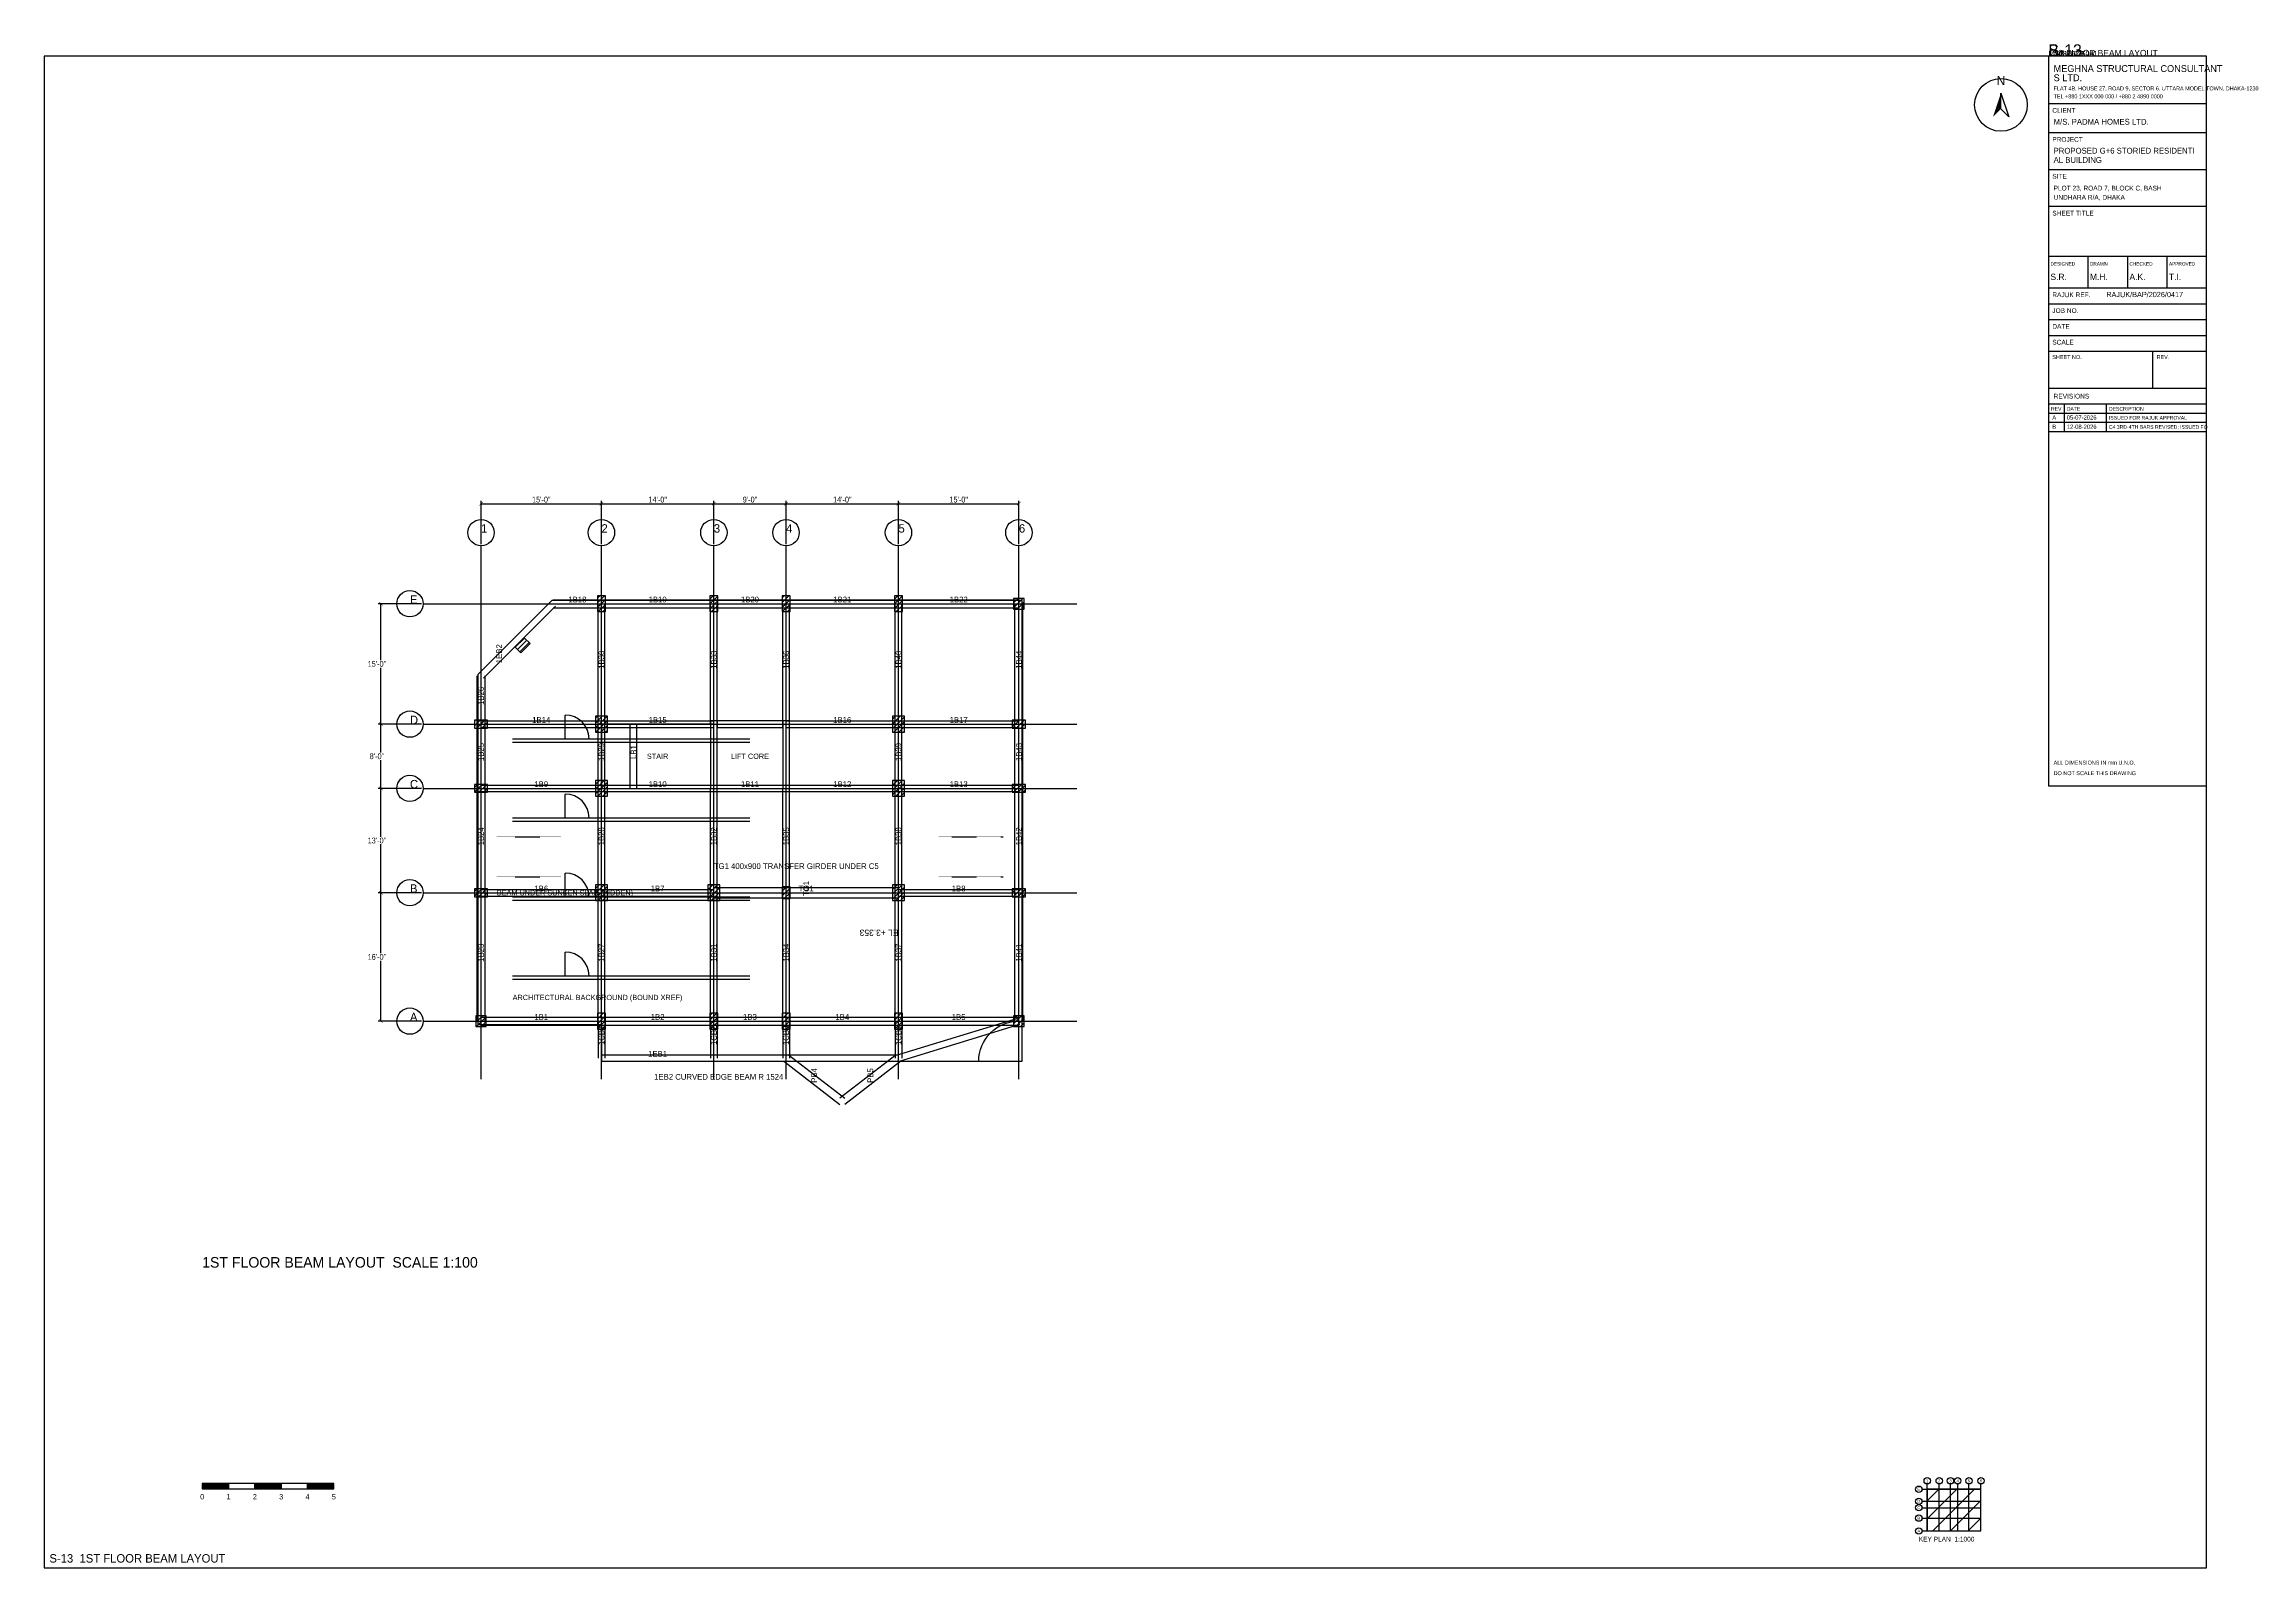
# Model space of a CAD drawing. Extents: x 1000 to 743527, y -207200 to 58857.
# Drawn here: x 471500 to 555327, y -68400 to -10543 of the extents above; entities that cross this region are included whole.
import ezdxf
from ezdxf.enums import TextEntityAlignment as Align

# ---------------------------------------------------------------- set-up
doc = ezdxf.new("R2010")
doc.units = 0
doc.linetypes.add('HIDDEN', pattern=[6.35, 3.175, -3.175])
for name, color, linetype in [('ARCH-PLAN$0$DOOR', 8, 'Continuous'), ('ARCH-PLAN$0$WALL', 8, 'Continuous'), ('ARCH-PLAN$0$WINDOW', 8, 'Continuous'), ('Arrow', 7, 'Continuous'), ('Beam Hidden', 4, 'Continuous'), ('Beam Line', 4, 'Continuous'), ('Column', 1, 'Continuous'), ('Grid', 8, 'Continuous'), ('Grid Circle', 8, 'Continuous'), ('Grid text', 7, 'Continuous'), ('Hatch', 9, 'Continuous'), ('Inches Dimension', 6, 'Continuous'), ('Sheet', 7, 'Continuous'), ('Slab', 5, 'Continuous'), ('Text-1', 7, 'Continuous'), ('Text-2', 7, 'Continuous'), ('TITLE', 7, 'Continuous'), ('Wall', 1, 'Continuous')]:
    doc.layers.add(name, color=color, linetype=linetype)
doc.styles.add('OpenSansCondensed-Light', font='OpenSansCondensed-Light.ttf')
doc.dimstyles.new('EZDXF', dxfattribs={"dimtxt": 0.25, "dimasz": 0.175, "dimexe": 0.375, "dimexo": 0.125, "dimgap": 0.1, "dimtad": 1, "dimlfac": 100, "dimzin": 12, "dimdsep": 46, "dimtxsty": 'OpenSansCondensed-Light', "dimblk": 'ARCHTICK', "dimcen": 2.5, "dimazin": 3, "dimtfac": 0.5, "dimtmove": 2, "dimatfit": 3})

# ---------------------------------------------------------------- blocks, each defined once
blk = doc.blocks.new('TITLE_BLOCK')
at = {"layer": 'TITLE'}
for p, q in [((0, -18), (60, -18)), ((0, -29), (60, -29)), ((0, -43), (60, -43)), ((0, -57), (60, -57)), ((0, -76), (60, -76)), ((0, -76), (0, -88)), ((15, -76), (15, -88)), ((30, -76), (30, -88)), ((45, -76), (45, -88)), ((0, -88), (60, -88)), ((0, -94), (60, -94)), ((0, -100), (60, -100)), ((0, -106), (60, -106)), ((0, -112), (60, -112)), ((39.6, -112), (39.6, -126)), ((0, -126), (60, -126)), ((0, -132), (60, -132)), ((0, -132), (60, -132)), ((6, -132), (6, -142.5)), ((22, -132), (22, -142.5)), ((0, -135.5), (60, -135.5)), ((0, -139), (60, -139)), ((0, -142.5), (60, -142.5))]:
    blk.add_line(p, q, dxfattribs=at)
blk.add_lwpolyline([(0, -277), (60, -277), (60, 0), (0, 0)], close=True, dxfattribs=at)
at = {"layer": 'Text-1'}
for tag, height in [('JOBNO', 2), ('SCALE', 2), ('SHEETTITLE', 2.4), ('SHEETTITLE2', 2.4), ('DATE', 2), ('SHEETNO', 4.5), ('REV', 4.5)]:
    blk.add_attdef(tag, (0, 0), '', height=height, dxfattribs=at)
at = {"layer": 'TITLE'}
for s, height, p in [('S LTD.', 2.6, (2, -9.5)), ('MEGHNA STRUCTURAL CONSULTANT', 2.6, (2, -6)), ('TEL +880 1XXX 000 000 / +880 2 4890 0000', 1.5, (2, -16)), ('FLAT 4B, HOUSE 27, ROAD 9, SECTOR 6, UTTARA MODEL TOWN, DHAKA-1230', 1.5, (2, -13)), ('CLIENT', 1.8, (1.5, -21.5)), ('M/S. PADMA HOMES LTD.', 2.2, (2, -26)), ('PROJECT', 1.8, (1.5, -32.5)), ('AL BUILDING', 2.2, (2, -40.5)), ('PROPOSED G+6 STORIED RESIDENTI', 2.2, (2, -37)), ('SITE', 1.8, (1.5, -46.5)), ('PLOT 23, ROAD 7, BLOCK C, BASH', 1.8, (2, -51)), ('SHEET TITLE', 1.8, (1.5, -60.5)), ('UNDHARA R/A, DHAKA', 1.8, (2, -54.5)), ('DESIGNED', 1.3, (0.8, -79.5)), ('S.R.', 2.4, (0.8, -85)), ('DRAWN', 1.3, (15.8, -79.5)), ('M.H.', 2.4, (15.8, -85)), ('A.K.', 2.4, (30.8, -85)), ('CHECKED', 1.3, (30.8, -79.5)), ('APPROVED', 1.3, (45.8, -79.5)), ('T.I.', 2.4, (45.8, -85)), ('RAJUK REF.', 1.8, (1.5, -91.5)), ('RAJUK/BAP/2026/0417', 2, (22, -91.5)), ('JOB NO.', 1.8, (1.5, -97.5)), ('SCALE', 1.8, (1.5, -109.5)), ('DATE', 1.8, (1.5, -103.5)), ('SHEET NO.', 1.5, (1.5, -115)), ('REV.', 1.5, (41.1, -115)), ('REV', 1.4, (1, -134.6)), ('REVISIONS', 1.8, (2, -130)), ('DATE', 1.4, (7, -134.6)), ('DESCRIPTION', 1.4, (23, -134.6)), ('ALL DIMENSIONS IN mm U.N.O.', 1.5, (2, -269)), ('DO NOT SCALE THIS DRAWING', 1.5, (2, -273))]:
    blk.add_text(s, height=height, dxfattribs=at).set_placement(p)
blk = doc.blocks.new('NORTH_ARROW')
at = {"layer": 'Arrow'}
blk.add_lwpolyline([(0, 0), (3, -9), (0, -6)], close=True, dxfattribs=at)
blk.add_circle((0, -4.5), 10, dxfattribs=at)
blk.add_solid([(0, 0), (-3, -9), (0, -6)], dxfattribs=at)
at = {"layer": 'Text-1'}
blk.add_text('N', height=3.5, dxfattribs=at).set_placement((0, 3), align=Align.CENTER)
blk = doc.blocks.new('KEY_PLAN')
at = {"layer": 'Grid'}
for p, q in [((0, 0), (0, 17.8496)), ((4.572, 0), (4.572, 17.8496)), ((8.8392, 0), (8.8392, 17.8496)), ((11.5824, 0), (11.5824, 17.8496)), ((15.8496, 0), (15.8496, 17.8496)), ((20.4216, 0), (20.4216, 17.8496)), ((-2, 15.8496), (20.4216, 15.8496)), ((-2, 11.2776), (20.4216, 11.2776)), ((-2, 8.8392), (20.4216, 8.8392)), ((-2, 4.8768), (20.4216, 4.8768)), ((-2, 0), (20.4216, 0))]:
    blk.add_line(p, q, dxfattribs=at)
at = {"layer": 'Grid Circle'}
for centre in [(-3.2, 15.8496), (0, 19.0496), (4.572, 19.0496), (8.8392, 19.0496), (11.5824, 19.0496), (15.8496, 19.0496), (20.4216, 19.0496), (-3.2, 11.2776), (-3.2, 8.8392), (-3.2, 4.8768), (-3.2, 0)]:
    blk.add_circle(centre, 1.2, dxfattribs=at)
at = {"layer": 'Sheet'}
blk.add_lwpolyline([(0, 0), (20.4216, 0), (20.4216, 15.8496), (0, 15.8496)], close=True, dxfattribs=at)
at = {"layer": 'Grid text'}
for s, p in [('1', (0, 19.0496)), ('2', (4.572, 19.0496)), ('3', (8.8392, 19.0496)), ('4', (11.5824, 19.0496)), ('5', (15.8496, 19.0496)), ('6', (20.4216, 19.0496)), ('C', (-3.2, 8.8392)), ('D', (-3.2, 11.2776)), ('E', (-3.2, 15.8496)), ('A', (-3.2, 0)), ('B', (-3.2, 4.8768))]:
    blk.add_text(s, height=1.1, dxfattribs=at).set_placement(p, align=Align.MIDDLE_CENTER)
at = {"layer": 'Sheet'}
blk.add_text('KEY PLAN  1:1000', height=1.8, dxfattribs=at).set_placement((-3.2, -4))
blk = doc.blocks.new('SCALE_BAR')
at = {"layer": 'Sheet'}
h = blk.add_hatch(color=7, dxfattribs=at)
h.dxf.hatch_style = 1
h.paths.add_polyline_path([(0, 0), (10, 0), (10, 2), (0, 2)])
h = blk.add_hatch(color=7, dxfattribs=at)
h.dxf.hatch_style = 1
h.paths.add_polyline_path([(20, 0), (30, 0), (30, 2), (20, 2)])
h = blk.add_hatch(color=7, dxfattribs=at)
h.dxf.hatch_style = 1
h.paths.add_polyline_path([(40, 0), (50, 0), (50, 2), (40, 2)])
for points in [[(0, 0), (10, 0), (10, 2), (0, 2)], [(10, 0), (20, 0), (20, 2), (10, 2)], [(20, 0), (30, 0), (30, 2), (20, 2)], [(30, 0), (40, 0), (40, 2), (30, 2)], [(40, 0), (50, 0), (50, 2), (40, 2)]]:
    blk.add_lwpolyline(points, close=True, dxfattribs=at)
for s, p in [('0', (0, -4)), ('1', (10, -4)), ('2', (20, -4)), ('3', (30, -4)), ('4', (40, -4)), ('5', (50, -4))]:
    blk.add_text(s, height=2, dxfattribs=at).set_placement(p, align=Align.CENTER)
at = {"layer": 'Text-1'}
blk.add_attdef('UNIT', (0, 0), '', height=2, dxfattribs=at)
blk = doc.blocks.new('GRID_BUBBLE')
at = {"layer": 'Grid Circle'}
blk.add_circle((0, 0), 500, dxfattribs=at)
at = {"layer": 'Text-1'}
blk.add_attdef('GRID', (0, 0), '', height=320, dxfattribs=at)
blk = doc.blocks.new('_ARCHTICK')
at = {"color": 0, "linetype": 'BYBLOCK', "const_width": 0.15}
blk.add_lwpolyline([(-0.5, -0.5), (0.5, 0.5)], dxfattribs=at)

msp = doc.modelspace()

# ---------------------------------------------------------------- hatches: boundary and pattern name
at = {"layer": 'Hatch'}
h = msp.add_hatch(dxfattribs=at)
h.set_pattern_fill('ANSI31', scale=40)
h.paths.add_polyline_path([(492511.2, -32091.9), (492811.2, -32091.9), (492811.2, -31491.9), (492511.2, -31491.9)])
h = msp.add_hatch(dxfattribs=at)
h.set_pattern_fill('ANSI31', scale=40)
h.paths.add_polyline_path([(496778.4, -32091.9), (497078.4, -32091.9), (497078.4, -31491.9), (496778.4, -31491.9)])
h = msp.add_hatch(dxfattribs=at)
h.set_pattern_fill('ANSI31', scale=40)
h.paths.add_polyline_path([(499521.6, -32091.9), (499821.6, -32091.9), (499821.6, -31491.9), (499521.6, -31491.9)])
h = msp.add_hatch(dxfattribs=at)
h.set_pattern_fill('ANSI31', scale=40)
h.paths.add_polyline_path([(503788.8, -32091.9), (504088.8, -32091.9), (504088.8, -31491.9), (503788.8, -31491.9)])
h = msp.add_hatch(dxfattribs=at)
h.set_pattern_fill('ANSI31', scale=40)
h.paths.add_polyline_path([(508310.8, -31991.9), (508710.8, -31991.9), (508710.8, -31591.9), (508310.8, -31591.9)])
h = msp.add_hatch(dxfattribs=at)
h.set_pattern_fill('ANSI31', scale=40)
h.paths.add_polyline_path([(489602.2, -33658.4), (489955.8, -33304.9), (489743.6, -33092.7), (489390.1, -33446.3)])
h = msp.add_hatch(dxfattribs=at)
h.set_pattern_fill('ANSI31', scale=40)
h.paths.add_polyline_path([(487839.2, -36513.9), (488339.2, -36513.9), (488339.2, -36213.9), (487839.2, -36213.9)])
h = msp.add_hatch(dxfattribs=at)
h.set_pattern_fill('ANSI31', scale=40)
h.paths.add_polyline_path([(492436.2, -36663.9), (492886.2, -36663.9), (492886.2, -36063.9), (492436.2, -36063.9)])
h = msp.add_hatch(dxfattribs=at)
h.set_pattern_fill('ANSI31', scale=40)
h.paths.add_polyline_path([(503713.8, -36663.9), (504163.8, -36663.9), (504163.8, -36063.9), (503713.8, -36063.9)])
h = msp.add_hatch(dxfattribs=at)
h.set_pattern_fill('ANSI31', scale=40)
h.paths.add_polyline_path([(508260.8, -36513.9), (508760.8, -36513.9), (508760.8, -36213.9), (508260.8, -36213.9)])
h = msp.add_hatch(dxfattribs=at)
h.set_pattern_fill('ANSI31', scale=40)
h.paths.add_polyline_path([(492436.2, -39102.3), (492886.2, -39102.3), (492886.2, -38502.3), (492436.2, -38502.3)])
h = msp.add_hatch(dxfattribs=at)
h.set_pattern_fill('ANSI31', scale=40)
h.paths.add_polyline_path([(503713.8, -39102.3), (504163.8, -39102.3), (504163.8, -38502.3), (503713.8, -38502.3)])
h = msp.add_hatch(dxfattribs=at)
h.set_pattern_fill('ANSI31', scale=40)
h.paths.add_polyline_path([(487839.2, -38952.3), (488339.2, -38952.3), (488339.2, -38652.3), (487839.2, -38652.3)])
h = msp.add_hatch(dxfattribs=at)
h.set_pattern_fill('ANSI31', scale=40)
h.paths.add_polyline_path([(508260.8, -38952.3), (508760.8, -38952.3), (508760.8, -38652.3), (508260.8, -38652.3)])
h = msp.add_hatch(dxfattribs=at)
h.set_pattern_fill('ANSI31', scale=40)
h.paths.add_polyline_path([(487839.2, -42914.7), (488339.2, -42914.7), (488339.2, -42614.7), (487839.2, -42614.7)])
h = msp.add_hatch(dxfattribs=at)
h.set_pattern_fill('ANSI31', scale=40)
h.paths.add_polyline_path([(492436.2, -43064.7), (492886.2, -43064.7), (492886.2, -42464.7), (492436.2, -42464.7)])
h = msp.add_hatch(dxfattribs=at)
h.set_pattern_fill('ANSI31', scale=40)
h.paths.add_polyline_path([(496703.4, -43064.7), (497153.4, -43064.7), (497153.4, -42464.7), (496703.4, -42464.7)])
h = msp.add_hatch(dxfattribs=at)
h.set_pattern_fill('ANSI31', scale=40)
h.paths.add_polyline_path([(499521.6, -42989.7), (499821.6, -42989.7), (499821.6, -42539.7), (499521.6, -42539.7)])
h = msp.add_hatch(dxfattribs=at)
h.set_pattern_fill('ANSI31', scale=40)
h.paths.add_polyline_path([(503713.8, -43064.7), (504163.8, -43064.7), (504163.8, -42464.7), (503713.8, -42464.7)])
h = msp.add_hatch(dxfattribs=at)
h.set_pattern_fill('ANSI31', scale=40)
h.paths.add_polyline_path([(508260.8, -42914.7), (508760.8, -42914.7), (508760.8, -42614.7), (508260.8, -42614.7)])
h = msp.add_hatch(dxfattribs=at)
h.set_pattern_fill('ANSI31', scale=40)
h.paths.add_polyline_path([(487889.2, -47841.5), (488289.2, -47841.5), (488289.2, -47441.5), (487889.2, -47441.5)])
h = msp.add_hatch(dxfattribs=at)
h.set_pattern_fill('ANSI31', scale=40)
h.paths.add_polyline_path([(492511.2, -47941.5), (492811.2, -47941.5), (492811.2, -47341.5), (492511.2, -47341.5)])
h = msp.add_hatch(dxfattribs=at)
h.set_pattern_fill('ANSI31', scale=40)
h.paths.add_polyline_path([(496778.4, -47941.5), (497078.4, -47941.5), (497078.4, -47341.5), (496778.4, -47341.5)])
h = msp.add_hatch(dxfattribs=at)
h.set_pattern_fill('ANSI31', scale=40)
h.paths.add_polyline_path([(499521.6, -47941.5), (499821.6, -47941.5), (499821.6, -47341.5), (499521.6, -47341.5)])
h = msp.add_hatch(dxfattribs=at)
h.set_pattern_fill('ANSI31', scale=40)
h.paths.add_polyline_path([(503788.8, -47941.5), (504088.8, -47941.5), (504088.8, -47341.5), (503788.8, -47341.5)])
h = msp.add_hatch(dxfattribs=at)
h.set_pattern_fill('ANSI31', scale=40)
h.paths.add_polyline_path([(508310.8, -47841.5), (508710.8, -47841.5), (508710.8, -47441.5), (508310.8, -47441.5)])
h = msp.add_hatch(dxfattribs=at)
h.set_pattern_fill('ANSI31', scale=150)
h.paths.add_polyline_path([(543000, -67000), (545042.2, -67000), (545042.2, -65415), (543000, -65415)])

# ---------------------------------------------------------------- linework, layer by layer
at = {"layer": 'ARCH-PLAN$0$DOOR'}
for p, q in [((491289.2, -36916.5), (491289.2, -36016.5)), ((491289.2, -39916.5), (491289.2, -39016.5)), ((491289.2, -42916.5), (491289.2, -42016.5)), ((491289.2, -45916.5), (491289.2, -45016.5))]:
    msp.add_line(p, q, dxfattribs=at)
for centre in [(491289.2, -36916.5), (491289.2, -39916.5), (491289.2, -42916.5), (491289.2, -45916.5)]:
    msp.add_arc(centre, 900, 0, 90, dxfattribs=at)
at = {"layer": 'ARCH-PLAN$0$WALL'}
for p, q in [((489289.2, -36916.5), (498289.2, -36916.5)), ((489289.2, -37041.5), (498289.2, -37041.5)), ((489289.2, -39916.5), (498289.2, -39916.5)), ((489289.2, -40041.5), (498289.2, -40041.5)), ((489289.2, -42916.5), (498289.2, -42916.5)), ((489289.2, -43041.5), (498289.2, -43041.5)), ((489289.2, -45916.5), (498289.2, -45916.5)), ((489289.2, -46041.5), (498289.2, -46041.5))]:
    msp.add_line(p, q, dxfattribs=at)
at = {"layer": 'ARCH-PLAN$0$WINDOW'}
for p, q in [((494289.2, -36916.5), (496089.2, -36916.5)), ((494289.2, -37041.5), (496089.2, -37041.5)), ((494289.2, -39916.5), (496089.2, -39916.5)), ((494289.2, -40041.5), (496089.2, -40041.5)), ((494289.2, -42916.5), (496089.2, -42916.5)), ((494289.2, -43041.5), (496089.2, -43041.5)), ((494289.2, -45916.5), (496089.2, -45916.5)), ((494289.2, -46041.5), (496089.2, -46041.5))]:
    msp.add_line(p, q, dxfattribs=at)
at = {"layer": 'Beam Hidden', "linetype": 'HIDDEN'}
for p, q in [((488689.2, -40640.7), (491127.2, -40640.7)), ((505472.8, -40640.7), (507910.8, -40640.7)), ((488689.2, -42164.7), (491127.2, -42164.7)), ((505472.8, -42164.7), (507910.8, -42164.7))]:
    msp.add_line(p, q, dxfattribs=at)
at = {"layer": 'Beam Line'}
for p, q in [((489372.4, -33075.1), (490744, -31703.5)), ((490832.4, -31641.9), (492661.2, -31641.9)), ((492536.2, -36363.9), (492536.2, -31791.9)), ((492661.2, -31641.9), (496928.4, -31641.9)), ((492786.2, -36363.9), (492786.2, -31791.9)), ((496803.4, -36363.9), (496803.4, -31791.9)), ((496928.4, -31641.9), (499671.6, -31641.9)), ((497053.4, -36363.9), (497053.4, -31791.9)), ((499546.6, -36363.9), (499546.6, -31791.9)), ((499671.6, -31641.9), (503938.8, -31641.9)), ((499796.6, -36363.9), (499796.6, -31791.9)), ((503813.8, -36363.9), (503813.8, -31791.9)), ((503938.8, -31641.9), (508510.8, -31641.9)), ((504063.8, -36363.9), (504063.8, -31791.9)), ((508360.8, -36363.9), (508360.8, -31791.9)), ((508660.8, -36363.9), (508660.8, -31791.9)), ((489549.2, -33251.8), (490920.8, -31880.2)), ((490832.4, -31941.9), (492661.2, -31941.9)), ((492661.2, -31941.9), (496928.4, -31941.9)), ((496928.4, -31941.9), (499671.6, -31941.9)), ((499671.6, -31941.9), (503938.8, -31941.9)), ((503938.8, -31941.9), (508510.8, -31941.9)), ((488000.8, -34446.7), (489372.4, -33075.1)), ((488177.6, -34623.4), (489549.2, -33251.8)), ((487939.2, -36363.9), (487939.2, -34535.1)), ((488239.2, -36363.9), (488239.2, -34535.1)), ((487939.2, -38802.3), (487939.2, -36363.9)), ((488089.2, -36238.9), (492661.2, -36238.9)), ((488089.2, -36488.9), (492661.2, -36488.9)), ((488239.2, -38802.3), (488239.2, -36363.9)), ((492536.2, -38802.3), (492536.2, -36363.9)), ((492661.2, -36238.9), (496928.4, -36238.9)), ((492661.2, -36488.9), (496928.4, -36488.9)), ((492786.2, -38802.3), (492786.2, -36363.9)), ((493755.4, -38802.3), (493755.4, -36363.9)), ((494005.4, -38802.3), (494005.4, -36363.9)), ((499671.6, -36238.9), (503938.8, -36238.9)), ((499671.6, -36488.9), (503938.8, -36488.9)), ((503813.8, -38802.3), (503813.8, -36363.9)), ((503938.8, -36238.9), (508510.8, -36238.9)), ((503938.8, -36488.9), (508510.8, -36488.9)), ((504063.8, -38802.3), (504063.8, -36363.9)), ((508360.8, -38802.3), (508360.8, -36363.9)), ((508660.8, -38802.3), (508660.8, -36363.9)), ((487939.2, -42764.7), (487939.2, -38802.3)), ((488089.2, -38677.3), (492661.2, -38677.3)), ((488089.2, -38927.3), (492661.2, -38927.3)), ((488239.2, -42764.7), (488239.2, -38802.3)), ((492536.2, -42764.7), (492536.2, -38802.3)), ((492661.2, -38677.3), (496928.4, -38677.3)), ((492661.2, -38927.3), (496928.4, -38927.3)), ((492786.2, -42764.7), (492786.2, -38802.3)), ((496803.4, -42764.7), (496803.4, -38802.3)), ((496928.4, -38677.3), (499671.6, -38677.3)), ((496928.4, -38927.3), (499671.6, -38927.3)), ((497053.4, -42764.7), (497053.4, -38802.3)), ((499546.6, -42764.7), (499546.6, -38802.3)), ((499671.6, -38677.3), (503938.8, -38677.3)), ((499671.6, -38927.3), (503938.8, -38927.3)), ((499796.6, -42764.7), (499796.6, -38802.3)), ((503813.8, -42764.7), (503813.8, -38802.3)), ((503938.8, -38677.3), (508510.8, -38677.3)), ((503938.8, -38927.3), (508510.8, -38927.3)), ((504063.8, -42764.7), (504063.8, -38802.3)), ((508360.8, -42764.7), (508360.8, -38802.3)), ((508660.8, -42764.7), (508660.8, -38802.3)), ((488089.2, -42639.7), (492661.2, -42639.7)), ((492661.2, -42639.7), (496928.4, -42639.7)), ((496928.4, -42564.7), (503938.8, -42564.7)), ((503938.8, -42639.7), (508510.8, -42639.7)), ((487939.2, -47641.5), (487939.2, -42764.7)), ((488089.2, -42889.7), (492661.2, -42889.7)), ((488239.2, -47641.5), (488239.2, -42764.7)), ((492536.2, -47641.5), (492536.2, -42764.7)), ((492661.2, -42889.7), (496928.4, -42889.7)), ((492786.2, -47641.5), (492786.2, -42764.7)), ((496803.4, -47641.5), (496803.4, -42764.7)), ((496928.4, -42964.7), (503938.8, -42964.7)), ((497053.4, -47641.5), (497053.4, -42764.7)), ((499546.6, -47641.5), (499546.6, -42764.7)), ((499796.6, -47641.5), (499796.6, -42764.7)), ((503813.8, -47641.5), (503813.8, -42764.7)), ((503938.8, -42889.7), (508510.8, -42889.7)), ((504063.8, -47641.5), (504063.8, -42764.7)), ((508360.8, -47641.5), (508360.8, -42764.7)), ((508660.8, -47641.5), (508660.8, -42764.7)), ((488089.2, -47491.5), (492661.2, -47491.5)), ((492536.2, -47641.5), (492536.2, -49040.5)), ((492661.2, -47491.5), (496928.4, -47491.5)), ((492786.2, -47641.5), (492786.2, -49040.5)), ((496803.4, -47641.5), (496803.4, -49040.5)), ((496928.4, -47491.5), (499671.6, -47491.5)), ((497053.4, -47641.5), (497053.4, -49040.5)), ((499546.6, -47641.5), (499546.6, -49040.5)), ((499671.6, -47491.5), (503938.8, -47491.5)), ((499796.6, -47641.5), (499796.6, -49040.5)), ((503813.8, -47641.5), (503813.8, -49040.5)), ((503902.2, -48920.9), (508474.2, -47521.9)), ((503938.8, -47491.5), (508510.8, -47491.5)), ((503975.4, -49160), (508547.4, -47761)), ((504063.8, -47641.5), (504063.8, -49040.5)), ((488089.2, -47791.5), (492661.2, -47791.5)), ((492661.2, -47791.5), (496928.4, -47791.5)), ((496928.4, -47791.5), (499671.6, -47791.5)), ((499671.6, -47791.5), (503938.8, -47791.5)), ((503938.8, -47791.5), (508510.8, -47791.5)), ((492661.2, -48915.5), (496928.4, -48915.5)), ((492661.2, -49165.5), (496928.4, -49165.5)), ((496928.4, -48915.5), (499671.6, -48915.5)), ((496928.4, -49165.5), (499671.6, -49165.5)), ((499579.9, -49159.1), (501713.5, -50808.1)), ((499671.6, -48915.5), (503938.8, -48915.5)), ((499671.6, -49165.5), (503938.8, -49165.5)), ((499763.3, -48921.8), (501896.9, -50570.8)), ((503847.1, -48921.8), (501713.5, -50570.8)), ((504030.5, -49159.1), (501896.9, -50808.1))]:
    msp.add_line(p, q, dxfattribs=at)
msp.add_lwpolyline([(492661.2, -49165.5), (506986.8, -49165.5, -0.4142136), (508510.8, -47641.5)], format="xyb", dxfattribs=at)
at = {"layer": 'Column'}
for points in [[(492511.2, -32091.9), (492811.2, -32091.9), (492811.2, -31491.9), (492511.2, -31491.9)], [(496778.4, -32091.9), (497078.4, -32091.9), (497078.4, -31491.9), (496778.4, -31491.9)], [(499521.6, -32091.9), (499821.6, -32091.9), (499821.6, -31491.9), (499521.6, -31491.9)], [(503788.8, -32091.9), (504088.8, -32091.9), (504088.8, -31491.9), (503788.8, -31491.9)], [(508310.8, -31991.9), (508710.8, -31991.9), (508710.8, -31591.9), (508310.8, -31591.9)], [(489602.2, -33658.4), (489955.8, -33304.9), (489743.6, -33092.7), (489390.1, -33446.3)], [(487839.2, -36513.9), (488339.2, -36513.9), (488339.2, -36213.9), (487839.2, -36213.9)], [(492436.2, -36663.9), (492886.2, -36663.9), (492886.2, -36063.9), (492436.2, -36063.9)], [(503713.8, -36663.9), (504163.8, -36663.9), (504163.8, -36063.9), (503713.8, -36063.9)], [(508260.8, -36513.9), (508760.8, -36513.9), (508760.8, -36213.9), (508260.8, -36213.9)], [(492436.2, -39102.3), (492886.2, -39102.3), (492886.2, -38502.3), (492436.2, -38502.3)], [(503713.8, -39102.3), (504163.8, -39102.3), (504163.8, -38502.3), (503713.8, -38502.3)], [(487839.2, -38952.3), (488339.2, -38952.3), (488339.2, -38652.3), (487839.2, -38652.3)], [(508260.8, -38952.3), (508760.8, -38952.3), (508760.8, -38652.3), (508260.8, -38652.3)], [(487839.2, -42914.7), (488339.2, -42914.7), (488339.2, -42614.7), (487839.2, -42614.7)], [(492436.2, -43064.7), (492886.2, -43064.7), (492886.2, -42464.7), (492436.2, -42464.7)], [(496703.4, -43064.7), (497153.4, -43064.7), (497153.4, -42464.7), (496703.4, -42464.7)], [(499521.6, -42989.7), (499821.6, -42989.7), (499821.6, -42539.7), (499521.6, -42539.7)], [(503713.8, -43064.7), (504163.8, -43064.7), (504163.8, -42464.7), (503713.8, -42464.7)], [(508260.8, -42914.7), (508760.8, -42914.7), (508760.8, -42614.7), (508260.8, -42614.7)], [(487889.2, -47841.5), (488289.2, -47841.5), (488289.2, -47441.5), (487889.2, -47441.5)], [(492511.2, -47941.5), (492811.2, -47941.5), (492811.2, -47341.5), (492511.2, -47341.5)], [(496778.4, -47941.5), (497078.4, -47941.5), (497078.4, -47341.5), (496778.4, -47341.5)], [(499521.6, -47941.5), (499821.6, -47941.5), (499821.6, -47341.5), (499521.6, -47341.5)], [(503788.8, -47941.5), (504088.8, -47941.5), (504088.8, -47341.5), (503788.8, -47341.5)], [(508310.8, -47841.5), (508710.8, -47841.5), (508710.8, -47441.5), (508310.8, -47441.5)]]:
    msp.add_lwpolyline(points, close=True, dxfattribs=at)
at = {"layer": 'Grid'}
for p, q in [((488089.2, -49841.5), (488089.2, -29591.9)), ((492661.2, -49841.5), (492661.2, -29591.9)), ((496928.4, -49841.5), (496928.4, -29591.9)), ((499671.6, -49841.5), (499671.6, -29591.9)), ((503938.8, -49841.5), (503938.8, -29591.9)), ((508510.8, -49841.5), (508510.8, -29591.9)), ((485889.2, -31791.9), (510710.8, -31791.9)), ((485889.2, -36363.9), (510710.8, -36363.9)), ((485889.2, -38802.3), (510710.8, -38802.3)), ((485889.2, -42764.7), (510710.8, -42764.7)), ((485889.2, -47641.5), (510710.8, -47641.5))]:
    msp.add_line(p, q, dxfattribs=at)
at = {"layer": 'Sheet'}
msp.add_lwpolyline([(471500, -68400), (553600, -68400), (553600, -11000), (471500, -11000)], close=True, dxfattribs=at)
at = {"layer": 'Slab'}
for points in [[(487964.2, -47766.5), (492661.2, -47766.5), (492661.2, -49165.5), (508635.8, -49165.5), (508635.8, -31666.9), (490780.6, -31666.9), (487964.2, -34483.3)], [(492661.2, -38802.3), (496928.4, -38802.3), (496928.4, -36363.9), (492661.2, -36363.9)]]:
    msp.add_lwpolyline(points, close=True, dxfattribs=at)
at = {"layer": 'Wall'}
for points in [[(496803.4, -38802.3), (497053.4, -38802.3), (497053.4, -36238.9), (496803.4, -36238.9)], [(497053.4, -36488.9), (499546.6, -36488.9), (499546.6, -36238.9), (497053.4, -36238.9)], [(499546.6, -38802.3), (499796.6, -38802.3), (499796.6, -36238.9), (499546.6, -36238.9)]]:
    msp.add_lwpolyline(points, close=True, dxfattribs=at)

# ---------------------------------------------------------------- block references
at = {"layer": 'Arrow', "xscale": 100, "yscale": 100}
msp.add_blockref('NORTH_ARROW', (545800, -12400), dxfattribs=at)
at = {"layer": 'Grid Circle'}
for p, values in [((488089.2, -29091.9), {'GRID': '1'}), ((492661.2, -29091.9), {'GRID': '2'}), ((496928.4, -29091.9), {'GRID': '3'}), ((499671.6, -29091.9), {'GRID': '4'}), ((503938.8, -29091.9), {'GRID': '5'}), ((508510.8, -29091.9), {'GRID': '6'}), ((485389.2, -31791.9), {'GRID': 'E'}), ((485389.2, -36363.9), {'GRID': 'D'}), ((485389.2, -38802.3), {'GRID': 'C'}), ((485389.2, -42764.7), {'GRID': 'B'}), ((485389.2, -47641.5), {'GRID': 'A'})]:
    msp.add_blockref('GRID_BUBBLE', p, dxfattribs=at).add_auto_attribs(values)
at = {"layer": 'Sheet', "xscale": 100, "yscale": 100}
msp.add_blockref('SCALE_BAR', (477500, -65400), dxfattribs=at).add_auto_attribs({'UNIT': 'm'})
msp.add_blockref('KEY_PLAN', (543000, -67000), dxfattribs=at)
at = {"layer": 'TITLE', "xscale": 100, "yscale": 100}
msp.add_blockref('TITLE_BLOCK', (547600, -11000), dxfattribs=at).add_auto_attribs({'SHEETTITLE': '1ST FLOOR BEAM LAYOUT', 'JOBNO': 'MSC-2026-041', 'DATE': '12-08-2026', 'SCALE': '1:100', 'SHEETNO': 'S-13', 'REV': 'B'})

# ---------------------------------------------------------------- texts
at = {"layer": 'ARCH-PLAN$0$WALL'}
msp.add_text('ARCHITECTURAL BACKGROUND (BOUND XREF)', height=200, dxfattribs=at).set_placement((489289.2, -46841.5))
at = {"layer": 'Sheet'}
for s, height, p in [('1ST FLOOR BEAM LAYOUT  SCALE 1:100', 400, (477500, -57000)), ('S-13  1ST FLOOR BEAM LAYOUT', 320, (471700, -68200))]:
    msp.add_text(s, height=height, dxfattribs=at).set_placement(p)
at = {"layer": 'Text-1'}
for s, height, p in [('1B18', 220, (491746.8, -31631.9)), ('1B19', 220, (494794.8, -31631.9)), ('1B20', 220, (498300, -31631.9)), ('1B21', 220, (501805.2, -31631.9)), ('1B22', 220, (506224.8, -31631.9)), ('1B14', 220, (490375.2, -36203.9)), ('1B15', 220, (494794.8, -36203.9)), ('1B16', 220, (501805.2, -36203.9)), ('1B17', 220, (506224.8, -36203.9)), ('STAIR', 200, (494794.8, -37583.1)), ('LIFT CORE', 200, (498300, -37583.1)), ('1B9', 220, (490375.2, -38642.3)), ('1B10', 220, (494794.8, -38642.3)), ('1B11', 220, (498300, -38642.3)), ('1B12', 220, (501805.2, -38642.3)), ('1B13', 220, (506224.8, -38642.3)), ('1B6', 220, (490375.2, -42604.7)), ('1B7', 220, (494794.8, -42604.7)), ('TG1', 220, (500433.6, -42604.7)), ('1B8', 220, (506224.8, -42604.7)), ('1B1', 220, (490375.2, -47481.5)), ('1B2', 220, (494794.8, -47481.5)), ('1B3', 220, (498300, -47481.5)), ('1B4', 220, (501805.2, -47481.5)), ('1B5', 220, (506224.8, -47481.5)), ('1EB1', 220, (494794.8, -48880.5))]:
    msp.add_text(s, height=height, dxfattribs=at).set_placement(p, align=Align.MIDDLE_CENTER)
for s, p in [('1EB2', (488775, -33689.3)), ('1B30', (492661.2, -33917.9)), ('1B33', (496928.4, -33917.9)), ('1B36', (499671.6, -33917.9)), ('1B40', (503938.8, -33917.9)), ('1B44', (508510.8, -33917.9)), ('1B26', (488089.2, -35289.5)), ('1B25', (488089.2, -37423.1)), ('1B29', (492661.2, -37423.1)), ('LB1', (493880.4, -37423.1)), ('1B39', (503938.8, -37423.1)), ('1B43', (508510.8, -37423.1)), ('1B24', (488089.2, -40623.5)), ('1B28', (492661.2, -40623.5)), ('1B32', (496928.4, -40623.5)), ('1B35', (499671.6, -40623.5)), ('1B38', (503938.8, -40623.5)), ('1B42', (508510.8, -40623.5)), ('1B23', (488089.2, -45043.1)), ('1B27', (492661.2, -45043.1)), ('1B31', (496928.4, -45043.1)), ('1B34', (499671.6, -45043.1)), ('1B37', (503938.8, -45043.1)), ('1B41', (508510.8, -45043.1)), ('1CB1', (492661.2, -48181)), ('1CB2', (496928.4, -48181)), ('1CB3', (499671.6, -48181)), ('1CB4', (503938.8, -48181)), ('PB4', (500738.4, -49705)), ('PB5', (502872, -49705))]:
    msp.add_text(s, height=220, rotation=90, dxfattribs=at).set_placement(p, align=Align.MIDDLE_CENTER)
at = {"layer": 'Text-2'}
for s, height, p in [('TG1 400x900 TRANSFER GIRDER UNDER C5', 220, (496928.4, -41864.7)), ('BEAM UNDER SUNKEN SLAB (HIDDEN)', 200, (488689.2, -42864.7)), ('1EB2 CURVED EDGE BEAM R 1524', 220, (494661.2, -49865.5))]:
    msp.add_text(s, height=height, dxfattribs=at).set_placement(p)
msp.add_text('TG1', height=220, rotation=90, dxfattribs=at).set_placement((500433.6, -42604.7), align=Align.MIDDLE_CENTER)
msp.add_text('EL +3.353', height=240, rotation=180, dxfattribs=at).set_placement((503938.8, -44164.7))
at = {"layer": 'TITLE'}
for s, height, p in [('A', 160, (547750, -24800)), ('B', 160, (547750, -25150)), ('05-07-2026', 160, (548300, -24800)), ('12-08-2026', 160, (548300, -25150)), ('C4 3RD-4TH BARS REVISED; ISSUED FO', 140, (549900, -25150)), ('ISSUED FOR RAJUK APPROVAL', 140, (549900, -24800))]:
    msp.add_text(s, height=height, dxfattribs=at).set_placement(p)

# ---------------------------------------------------------------- dimensions: what is measured, and where the dimension line sits
at = {"layer": 'Inches Dimension'}
for base, p1, p2, text in [((488089.2, -27991.9), (488089.2, -29591.9), (492661.2, -29591.9), '15\'-0"'), ((492661.2, -27991.9), (492661.2, -29591.9), (496928.4, -29591.9), '14\'-0"'), ((496928.4, -27991.9), (496928.4, -29591.9), (499671.6, -29591.9), '9\'-0"'), ((499671.6, -27991.9), (499671.6, -29591.9), (503938.8, -29591.9), '14\'-0"'), ((503938.8, -27991.9), (503938.8, -29591.9), (508510.8, -29591.9), '15\'-0"')]:
    msp.add_linear_dim(base=base, p1=p1, p2=p2, text=text, dimstyle='EZDXF', override={"dimtxt": 220, "dimasz": 132, "dimexe": 110, "dimexo": 66, "dimgap": 44, "dimtad": 1, "dimtih": 1, "dimtoh": 1, "dimdec": 0, "dimlfac": 1}, dxfattribs=at).render()
for base, p1, p2, text in [((484289.2, -36363.9), (485889.2, -36363.9), (485889.2, -31791.9), '15\'-0"'), ((484289.2, -38802.3), (485889.2, -38802.3), (485889.2, -36363.9), '8\'-0"'), ((484289.2, -42764.7), (485889.2, -42764.7), (485889.2, -38802.3), '13\'-0"'), ((484289.2, -47641.5), (485889.2, -47641.5), (485889.2, -42764.7), '16\'-0"')]:
    msp.add_linear_dim(base=base, p1=p1, p2=p2, angle=90, text=text, dimstyle='EZDXF', override={"dimtxt": 220, "dimasz": 132, "dimexe": 110, "dimexo": 66, "dimgap": 44, "dimtad": 1, "dimtih": 1, "dimtoh": 1, "dimdec": 0, "dimlfac": 1}, dxfattribs=at).render()

doc.saveas('drawing.dxf')
